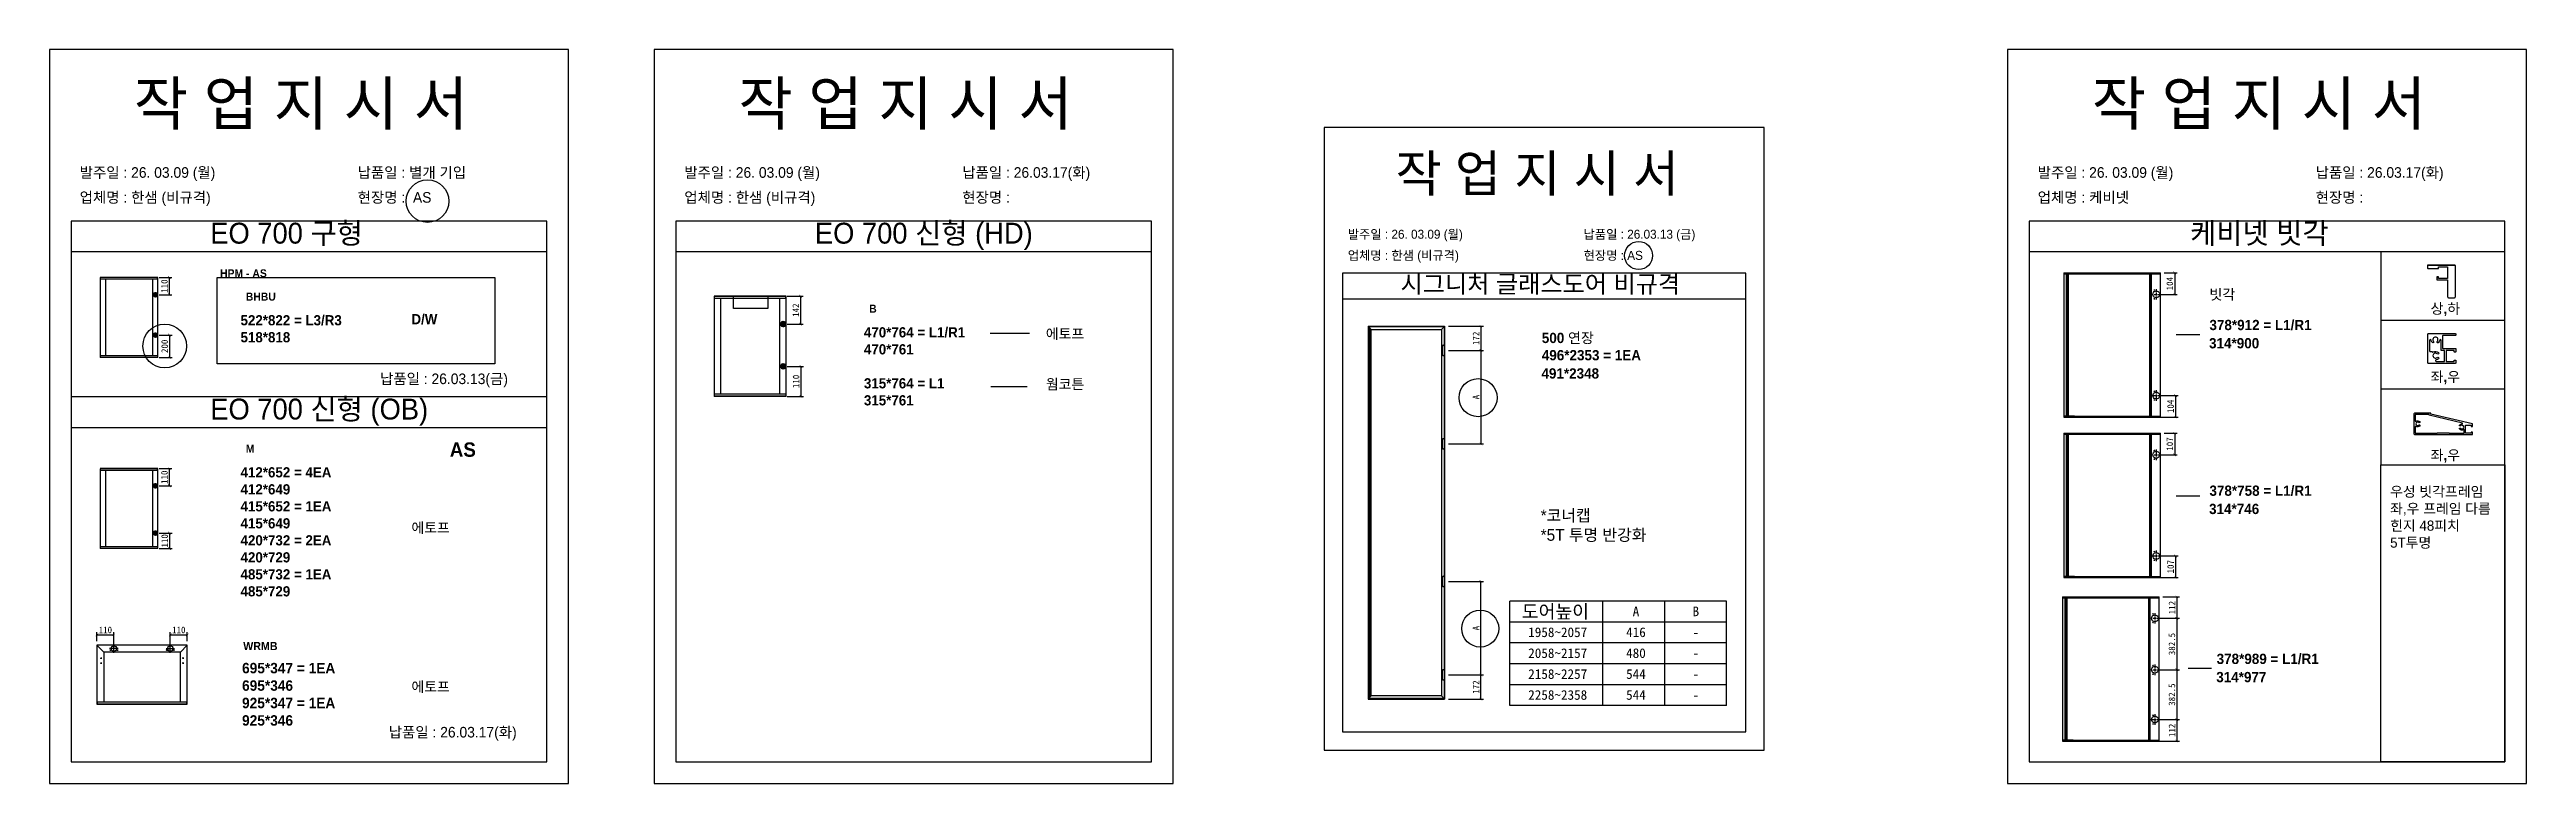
# Model space of a CAD drawing. Header units: millimetres. Extents: x -44117 to 256353, y -2095463 to 65325.
# Drawn here: x 110844 to 120298, y -769908 to -767106 of the extents above; entities that cross this region are included whole.
import ezdxf
from ezdxf.enums import TextEntityAlignment as Align

# ---------------------------------------------------------------- set-up
doc = ezdxf.new("R2010")
doc.units = ezdxf.units.MM
doc.header["$LTSCALE"] = 10
doc.layers.add('Layer1', color=7, linetype='Continuous', lineweight=70)
doc.layers.add('PDF_Geomertry', color=7, linetype='Continuous')
doc.styles.add('MtX_Gulim', font='')
doc.styles.get('MtX_Gulim').set_extended_font_data('Gulim', bold=True)
doc.dimstyles.new('ISO-25', dxfattribs={"dimtxt": 2.5, "dimasz": 2.5, "dimexe": 1, "dimexo": 1, "dimtad": 1, "dimtxsty": 'Standard', "dimblk": 'ARCHTICK', "dimcen": 2.5, "dimadec": 0, "dimazin": 0, "dimtfac": 1, "dimtmove": 0, "dimatfit": 3, "dimfxl": 0, "dimarcsym": 0})

msp = doc.modelspace()

# ---------------------------------------------------------------- texts
at = {"linetype": 'Continuous', "style": 'MtX_Gulim'}
for s, height, p in [(' HPM - AS', 30.315933, (111484.25385, -767975.58515)), ('BHBU', 30.315933, (111593.56554, -768064.68517)), ('빗각', 39.271262, (119088.4219, -768060.77501)), ('B', 30.31593, (113972.89703, -768110.68346)), ('상,하', 39.271262, (119932.45455, -768114.84592)), ('500 연장', 39.271262, (116540.21735, -768226.73579)), ('378*912 = L1/R1', 39.2712622, (119088.4219, -768177.37957)), ('496*2353 = 1EA', 39.2712622, (116540.21735, -768292.59773)), ('좌,우', 39.271262, (119932.45455, -768375.49647)), ('M', 30.31593, (111593.56554, -768645.05384)), ('좌,우', 39.271262, (119932.45455, -768674.28893)), ('378*758 = L1/R1', 39.2712622, (119088.4219, -768809.73676)), ('도어높이', 51.111877, (116463.7415, -769276.99952)), ('WRMB', 31.09714, (111583.7097, -769398.73146)), ('378*989 = L1/R1', 39.2712622, (119115.83198, -769451.55157))]:
    msp.add_text(s, height=height, dxfattribs=at).set_placement(p)
at = {"color": 242, "linetype": 'Continuous', "true_color": 0xcd2027, "style": 'MtX_Gulim'}
for s, p in [('314*900', (119086.95998, -768246.97933)), ('491*2348', (116538.75543, -768362.1975)), ('314*746', (119086.95998, -768879.33653)), ('314*977', (119114.37005, -769521.15133))]:
    msp.add_text(s, height=39.271262, dxfattribs=at).set_placement(p)
for s, height, p in [('A', 36.77626, (116899.52019, -769269.02675)), ('B', 36.77626, (117128.15713, -769269.02675)), ('1958~2057', 36.776263, (116600.85334, -769348.78178)), ('416', 36.776263, (116899.52019, -769348.78178)), ('-', 36.77626, (117128.15713, -769348.78178)), ('2058~2157', 36.776263, (116600.85334, -769428.53682)), ('480', 36.776263, (116899.52019, -769428.53682)), ('-', 36.77626, (117128.15713, -769428.53682)), ('2158~2257', 36.776263, (116600.85334, -769508.29185)), ('544', 36.776263, (116899.52019, -769508.29185)), ('-', 36.77626, (117128.15713, -769508.29185)), ('2258~2358', 36.776263, (116600.85334, -769588.04688)), ('544', 36.776263, (116899.52019, -769588.04688)), ('-', 36.77626, (117128.15713, -769588.04688))]:
    msp.add_text(s, height=height).set_placement(p, align=Align.CENTER)
at = {"attachment_point": 1}
for s, width, gutter_width, heights, insert, char_height in [('{\\fGulim|b0|i0|c129|p50;작 업 지 시 서}', 3898.9872873, 14.7362, [-183.72574], (111166.0572, -767229.24858), 165.0454901), ('{\\fGulim|b0|i0|c129|p50;작 업 지 시 서}', 3898.9872873, 14.7362, [-183.72574], (113473.86358, -767229.24858), 165.0454901), ('{\\fGulim|b0|i0|c129|p50;작 업 지 시 서}', 3898.9872873, 14.7362, [-183.72574], (118639.46186, -767229.24858), 165.0454901), ('\\pt11;{\\fGulim|b0|i0|c129|p50;발주일 : 26. 03.09 (월)}', 3898.9872873, 14.7362, [40.67678], (110959.50353, -767555.47328), 40.4361451), ('{\\fGulim|b0|i0|c129|p50;납품일 : 별개 기입}', 3898.9872873, 14.7362, [41.36774], (112020.48429, -767555.47328), 40.4361451), ('\\pt11;{\\fGulim|b0|i0|c129|p50;발주일 : 26. 03.09 (월)}', 3898.9872873, 14.7362, [40.67678], (113267.30991, -767555.47328), 40.4361451), ('{\\fGulim|b0|i0|c129|p50;납품일 : 26.03.17(화)}', 3898.9872873, 14.7362, [41.36774], (114328.29067, -767555.47328), 40.4361451), ('{\\fGulim|b0|i0|c129|p50;작 업 지 시 서}', 3307.3198183, 12.5, [-155.84554], (115982.07805, -767508.78048), 140), ('\\pt11;{\\fGulim|b0|i0|c129|p50;발주일 : 26. 03.09 (월)}', 3898.9872873, 14.7362, [40.67678], (118432.90819, -767555.47328), 40.4361451), ('{\\fGulim|b0|i0|c129|p50;납품일 : 26.03.17(화)}', 3898.9872873, 14.7362, [41.36774], (119493.88895, -767555.47328), 40.4361451), ('{\\fGulim|b0|i0|c129|p50;업체명 : 한샘 (비규격)}', 3898.9872873, 14.7362, [42.57324], (110959.50353, -767650.55855), 40.4361451), ('{\\fGulim|b0|i0|c129|p50;현장명 :  \\C1;AS}', 3898.9872873, 14.7362, [45.12049], (112020.48429, -767650.55855), 40.4361451), ('{\\fGulim|b0|i0|c129|p50;업체명 : 한샘 (비규격)}', 3898.9872873, 14.7362, [42.57324], (113267.30991, -767650.55855), 40.4361451), ('{\\fGulim|b0|i0|c129|p50;현장명 :}', 3898.9872873, 14.7362, [45.12049], (114328.29067, -767650.55855), 40.4361451), ('{\\fGulim|b0|i0|c129|p50;업체명 : 케비넷}', 3898.9872873, 14.7362, [42.57324], (118432.90819, -767650.55855), 40.4361451), ('{\\fGulim|b0|i0|c129|p50;현장명 :}', 3898.9872873, 14.7362, [45.12049], (119493.88895, -767650.55855), 40.4361451), ('{\\fGulim|b0|i0|c129|p50;EO 700 구형}', 1882.7812357, 7.11596, [-88.93153], (111457.8923, -767767.45711), 79.6987856), ('{\\fGulim|b0|i0|c129|p50;EO 700 신형 (HD)}', 1882.7812357, 7.11596, [-100.28675], (113765.69867, -767767.45711), 79.6987856), ('\\pt11;{\\fGulim|b0|i0|c129|p50;발주일 : 26. 03.09 (월)}', 3307.3198183, 12.5, [34.50412], (115799.64357, -767794.2071), 34.3), ('{\\fGulim|b0|i0|c129|p50;납품일 : 26.03.13 (금)}', 3307.3198183, 12.5, [35.09023], (116699.62155, -767794.2071), 34.3), ('{\\fGulim|b0|i0|c129|p50;케비넷 빗각}', 1882.7812357, 7.11596, [-89.03766], (119014.54656, -767767.45711), 79.6987856), ('{\\fGulim|b0|i0|c129|p50;업체명 : 한샘 (비규격)}', 3307.3198183, 12.5, [36.11279], (115799.64357, -767874.86328), 34.3), ('{\\fGulim|b0|i0|c129|p50;현장명 : \\C1;AS}', 3307.3198183, 12.5, [-38.2735], (116699.62155, -767874.86328), 34.3), ('{\\fGulim|b0|i0|c129|p50;시그니처 글래스도어 비규격}', 1597.0710432, 6.03612, [-75.34624], (116000.99351, -767967.5699), 67.6045736), ('{\\f굴림|b1|i0|c129|p50;522*822 = L3/R3\\P\\C1;518*818}', 11769.5052121, 151.36626, [-108.47916], (111573.47521, -768120.17782), 38.9227538), ('{\\f굴림|b1|i0|c129|p50;D/W}', 11769.5052121, 151.36626, [-47.00592], (112225.80086, -768116.05991), 38.9227538), ('{\\f굴림|b1|i0|c129|p50;470*764 = L1/R1\\P\\C1;470*761\\P\\P\\C256;315*764 = L1\\P\\C1;315*761}', 11769.5052121, 151.36626, [-303.29887], (113952.80669, -768166.1761), 38.9227538), ('{\\f굴림|b1|i0|c129|p50;에토프}', 11769.5052121, 151.36626, [-43.29899], (114647.16733, -768171.8777), 38.9227538), ('{\\fGulim|b0|i0|c129|p50;납품일 : 26.03.13(금)}', 3898.9872873, 14.7362, [41.36774], (112105.93018, -768342.93457), 40.4361451), ('{\\f굴림|b1|i0|c129|p50;웜코튼}', 11769.5052121, 151.36626, [-42.01186], (114647.16733, -768364.14464), 38.9227538), ('{\\fGulim|b0|i0|c129|p50;EO 700 신형 (OB)}', 1882.7812357, 7.11596, [-100.28675], (111457.8923, -768438.81221), 79.6987856), ('{\\f굴림|b1|i0|c129|p50;\\C1;AS}', 16604.0017841, 213.54217, [-56.50878], (112371.91021, -768605.84212), 54.9108448), ('{\\f굴림|b1|i0|c129|p50;412*652 = 4EA\\P\\C1;412*649\\P\\C256;415*652 = 1EA\\P\\C1;415*649\\P\\C256;420*732 = 2EA\\P\\C1;420*729\\P\\C256;485*732 = 1EA\\P\\C1;485*729}', 11769.5052121, 151.36626, [-494.82353], (111573.47521, -768700.54648), 38.9227538), ('{\\f굴림|b0|i0|c129|p50;우성 빗각프레임\\P좌,우 프레임 다름\\P힌지 48피치\\P5T투명}', 11769.5052121, 151.36626, [-243.43565], (119778.07232, -768774.20489), 38.9227538), ('{\\fGulim|b0|i0|c129|p50;*코너캡\\P*5T 투명 반강화}', 1055.7982644, 3.99038, [-126.38025], (116535.87666, -768862.10909), 44.6923083), ('{\\f굴림|b1|i0|c129|p50;에토프}', 11769.5052121, 151.36626, [-43.29899], (112225.80086, -768912.0847), 38.9227538), ('{\\f굴림|b1|i0|c129|p50;695*347 = 1EA\\P\\C1;695*346\\P\\C256;925*347 = 1EA\\P\\C1;925*346}', 12072.7918459, 155.2668, [-240.9276], (111579.2689, -769447.29901), 39.9257485), ('{\\f굴림|b1|i0|c129|p50;에토프}', 11769.5052121, 151.36626, [-43.29899], (112225.80086, -769518.96204), 38.9227538), ('{\\fGulim|b0|i0|c129|p50;납품일 : 26.03.17(화)}', 3898.9872873, 14.7362, [41.36774], (112139.23002, -769691.66471), 40.4361451)]:
    msp.add_mtext_dynamic_manual_height_columns(s, width=width, gutter_width=gutter_width, heights=heights, dxfattribs=dict(at, insert=insert, char_height=char_height))

# ---------------------------------------------------------------- blocks, each defined once
blk = doc.blocks.new('_ArchTick')
at = {"color": 0, "linetype": 'ByBlock', "const_width": 0.15}
blk.add_lwpolyline([(-0.5, -0.5), (0.5, 0.5)], dxfattribs=at)
blk = doc.blocks.new('*D5052')
at = {"color": 0, "lineweight": -2}
for p, q in [((111263.5, -768705.9), (111311.7, -768705.9)), ((111263.5, -768771.6), (111311.7, -768771.6)), ((111301.7, -768771.6), (111301.7, -768705.9))]:
    blk.add_line(p, q, dxfattribs=at)
at = {"layer": 'Defpoints', "color": 0}
for p in [(111248.5, -768705.9), (111248.5, -768771.6), (111301.7, -768705.9)]:
    blk.add_point(p, dxfattribs=at)
at = {"color": 0, "lineweight": -2, "xscale": 10, "yscale": 10, "zscale": 10}
for p, rotation in [((111301.7, -768705.9), 90), ((111301.7, -768771.6), 270)]:
    blk.add_blockref('_ArchTick', p, dxfattribs=dict(at, rotation=rotation))
at = {"color": 0, "insert": (111282.9, -768738.7), "char_height": 25, "attachment_point": 5, "rotation": 90}
blk.add_mtext('110', dxfattribs=at)
blk = doc.blocks.new('*D5053')
at = {"color": 0, "lineweight": -2}
for p, q in [((111263.5, -768951.7), (111312.5, -768951.7)), ((111302.5, -768951.7), (111302.5, -769011.4)), ((111263.5, -769011.4), (111312.5, -769011.4))]:
    blk.add_line(p, q, dxfattribs=at)
at = {"layer": 'Defpoints', "color": 0}
for p in [(111248.5, -768951.7), (111248.5, -769011.4), (111302.5, -769011.4)]:
    blk.add_point(p, dxfattribs=at)
at = {"color": 0, "lineweight": -2, "xscale": 10, "yscale": 10, "zscale": 10}
for p, rotation in [((111302.5, -768951.7), 90), ((111302.5, -769011.4), 270)]:
    blk.add_blockref('_ArchTick', p, dxfattribs=dict(at, rotation=rotation))
at = {"color": 0, "insert": (111283.8, -768981.5), "char_height": 25, "attachment_point": 5, "rotation": 90}
blk.add_mtext('110', dxfattribs=at)
blk = doc.blocks.new('*D5054')
at = {"color": 0, "lineweight": -2}
for p, q in [((111025.4, -769365), (111025.4, -769330.4)), ((111025.4, -769340.4), (111089.9, -769340.4)), ((111089.9, -769377.7), (111089.9, -769330.4))]:
    blk.add_line(p, q, dxfattribs=at)
at = {"layer": 'Defpoints', "color": 0}
for p in [(111089.9, -769340.4), (111025.4, -769380), (111089.9, -769392.7)]:
    blk.add_point(p, dxfattribs=at)
at = {"color": 0, "lineweight": -2, "xscale": 10, "yscale": 10, "zscale": 10, "rotation": 180}
blk.add_blockref('_ArchTick', (111025.4, -769340.4), dxfattribs=at)
at = {"color": 0, "lineweight": -2, "xscale": 10, "yscale": 10, "zscale": 10}
blk.add_blockref('_ArchTick', (111089.9, -769340.4), dxfattribs=at)
at = {"color": 0, "insert": (111057.6, -769321.7), "char_height": 25, "attachment_point": 5}
blk.add_mtext('110', dxfattribs=at)
blk = doc.blocks.new('*D5055')
at = {"color": 0, "lineweight": -2}
for p, q in [((111305.4, -769377.7), (111305.4, -769330.4)), ((111305.4, -769340.4), (111370, -769340.4)), ((111370, -769365), (111370, -769330.4))]:
    blk.add_line(p, q, dxfattribs=at)
at = {"layer": 'Defpoints', "color": 0}
for p in [(111370, -769340.4), (111305.4, -769392.7), (111370, -769380)]:
    blk.add_point(p, dxfattribs=at)
at = {"color": 0, "lineweight": -2, "xscale": 10, "yscale": 10, "zscale": 10, "rotation": 180}
blk.add_blockref('_ArchTick', (111305.4, -769340.4), dxfattribs=at)
at = {"color": 0, "lineweight": -2, "xscale": 10, "yscale": 10, "zscale": 10}
blk.add_blockref('_ArchTick', (111370, -769340.4), dxfattribs=at)
at = {"color": 0, "insert": (111337.7, -769321.7), "char_height": 25, "attachment_point": 5}
blk.add_mtext('110', dxfattribs=at)
blk = doc.blocks.new('*D5056')
at = {"color": 0, "lineweight": -2}
for p, q in [((111263.5, -767976.5), (111311.7, -767976.5)), ((111301.7, -768042.2), (111301.7, -767976.5)), ((111263.5, -768042.2), (111311.7, -768042.2))]:
    blk.add_line(p, q, dxfattribs=at)
at = {"layer": 'Defpoints', "color": 0}
for p in [(111248.5, -767976.5), (111301.7, -767976.5), (111248.5, -768042.2)]:
    blk.add_point(p, dxfattribs=at)
at = {"color": 0, "lineweight": -2, "xscale": 10, "yscale": 10, "zscale": 10}
for p, rotation in [((111301.7, -767976.5), 90), ((111301.7, -768042.2), 270)]:
    blk.add_blockref('_ArchTick', p, dxfattribs=dict(at, rotation=rotation))
at = {"color": 0, "insert": (111282.9, -768009.3), "char_height": 25, "attachment_point": 5, "rotation": 90}
blk.add_mtext('110', dxfattribs=at)
blk = doc.blocks.new('*D5057')
at = {"color": 0, "lineweight": -2}
for p, q in [((111263.5, -768196.2), (111312.5, -768196.2)), ((111302.5, -768196.2), (111302.5, -768281.9)), ((111263.5, -768281.9), (111312.5, -768281.9))]:
    blk.add_line(p, q, dxfattribs=at)
at = {"layer": 'Defpoints', "color": 0}
for p in [(111248.5, -768196.2), (111248.5, -768281.9), (111302.5, -768281.9)]:
    blk.add_point(p, dxfattribs=at)
at = {"color": 0, "lineweight": -2, "xscale": 10, "yscale": 10, "zscale": 10}
for p, rotation in [((111302.5, -768196.2), 90), ((111302.5, -768281.9), 270)]:
    blk.add_blockref('_ArchTick', p, dxfattribs=dict(at, rotation=rotation))
at = {"color": 0, "insert": (111283.8, -768239.1), "char_height": 25, "attachment_point": 5, "rotation": 90}
blk.add_mtext('200', dxfattribs=at)
blk = doc.blocks.new('*D5059')
at = {"color": 0, "lineweight": -2}
for p, q in [((116184.4, -768254.6), (116317.5, -768254.6)), ((116307.5, -768254.6), (116307.5, -768611.5)), ((116184.4, -768611.5), (116317.5, -768611.5))]:
    blk.add_line(p, q, dxfattribs=at)
at = {"layer": 'Defpoints', "color": 0}
for p in [(116169.4, -768254.6), (116169.4, -768611.5), (116307.5, -768611.5)]:
    blk.add_point(p, dxfattribs=at)
at = {"color": 0, "lineweight": -2, "xscale": 10, "yscale": 10, "zscale": 10}
for p, rotation in [((116307.5, -768254.6), 90), ((116307.5, -768611.5), 270)]:
    blk.add_blockref('_ArchTick', p, dxfattribs=dict(at, rotation=rotation))
at = {"color": 0, "insert": (116288.8, -768433), "char_height": 25, "attachment_point": 5, "rotation": 90}
blk.add_mtext('A', dxfattribs=at)
blk = doc.blocks.new('*D5060')
at = {"color": 0, "lineweight": -2}
for p, q in [((116184.4, -768162.1), (116317.5, -768162.1)), ((116307.5, -768162.1), (116307.5, -768254.6)), ((116184.4, -768254.6), (116317.5, -768254.6))]:
    blk.add_line(p, q, dxfattribs=at)
at = {"layer": 'Defpoints', "color": 0}
for p in [(116169.4, -768162.1), (116169.4, -768254.6), (116307.5, -768254.6)]:
    blk.add_point(p, dxfattribs=at)
at = {"color": 0, "lineweight": -2, "xscale": 10, "yscale": 10, "zscale": 10}
for p, rotation in [((116307.5, -768162.1), 90), ((116307.5, -768254.6), 270)]:
    blk.add_blockref('_ArchTick', p, dxfattribs=dict(at, rotation=rotation))
at = {"color": 0, "insert": (116288.8, -768208.4), "char_height": 25, "attachment_point": 5, "rotation": 90}
blk.add_mtext('172', dxfattribs=at)
blk = doc.blocks.new('*D5061')
at = {"color": 0, "lineweight": -2}
for p, q in [((116184.4, -769136.3), (116317.5, -769136.3)), ((116307.5, -769493.1), (116307.5, -769136.3)), ((116184.4, -769493.1), (116317.5, -769493.1))]:
    blk.add_line(p, q, dxfattribs=at)
at = {"layer": 'Defpoints', "color": 0}
for p in [(116169.4, -769136.3), (116307.5, -769136.3), (116169.4, -769493.1)]:
    blk.add_point(p, dxfattribs=at)
at = {"color": 0, "lineweight": -2, "xscale": 10, "yscale": 10, "zscale": 10}
for p, rotation in [((116307.5, -769136.3), 90), ((116307.5, -769493.1), 270)]:
    blk.add_blockref('_ArchTick', p, dxfattribs=dict(at, rotation=rotation))
at = {"color": 0, "insert": (116288.8, -769314.7), "char_height": 25, "attachment_point": 5, "rotation": 90}
blk.add_mtext('A', dxfattribs=at)
blk = doc.blocks.new('*D5062')
at = {"color": 0, "lineweight": -2}
for p, q in [((116184.4, -769493.1), (116317.5, -769493.1)), ((116307.5, -769585.6), (116307.5, -769493.1)), ((116184.4, -769585.6), (116317.5, -769585.6))]:
    blk.add_line(p, q, dxfattribs=at)
at = {"layer": 'Defpoints', "color": 0}
for p in [(116169.4, -769493.1), (116307.5, -769493.1), (116169.4, -769585.6)]:
    blk.add_point(p, dxfattribs=at)
at = {"color": 0, "lineweight": -2, "xscale": 10, "yscale": 10, "zscale": 10}
for p, rotation in [((116307.5, -769493.1), 90), ((116307.5, -769585.6), 270)]:
    blk.add_blockref('_ArchTick', p, dxfattribs=dict(at, rotation=rotation))
at = {"color": 0, "insert": (116288.8, -769539.4), "char_height": 25, "attachment_point": 5, "rotation": 90}
blk.add_mtext('172', dxfattribs=at)
blk = doc.blocks.new('*D5063')
at = {"color": 0, "lineweight": -2}
for p, q in [((113659.8, -768047.8), (113721.4, -768047.8)), ((113711.4, -768154.3), (113711.4, -768047.8)), ((113659.8, -768154.3), (113721.4, -768154.3))]:
    blk.add_line(p, q, dxfattribs=at)
at = {"layer": 'Defpoints', "color": 0}
for p in [(113644.8, -768047.8), (113711.4, -768047.8), (113644.8, -768154.3)]:
    blk.add_point(p, dxfattribs=at)
at = {"color": 0, "lineweight": -2, "xscale": 10, "yscale": 10, "zscale": 10}
for p, rotation in [((113711.4, -768047.8), 90), ((113711.4, -768154.3), 270)]:
    blk.add_blockref('_ArchTick', p, dxfattribs=dict(at, rotation=rotation))
at = {"color": 0, "insert": (113692.6, -768101.1), "char_height": 25, "attachment_point": 5, "rotation": 90}
blk.add_mtext('142', dxfattribs=at)
blk = doc.blocks.new('*D5064')
at = {"color": 0, "lineweight": -2}
for p, q in [((113659.8, -768315.7), (113722.4, -768315.7)), ((113712.4, -768315.7), (113712.4, -768430.4)), ((113659.8, -768430.4), (113722.4, -768430.4))]:
    blk.add_line(p, q, dxfattribs=at)
at = {"layer": 'Defpoints', "color": 0}
for p in [(113644.8, -768315.7), (113644.8, -768430.4), (113712.4, -768430.4)]:
    blk.add_point(p, dxfattribs=at)
at = {"color": 0, "lineweight": -2, "xscale": 10, "yscale": 10, "zscale": 10}
for p, rotation in [((113712.4, -768315.7), 90), ((113712.4, -768430.4), 270)]:
    blk.add_blockref('_ArchTick', p, dxfattribs=dict(at, rotation=rotation))
at = {"color": 0, "insert": (113693.7, -768373.1), "char_height": 25, "attachment_point": 5, "rotation": 90}
blk.add_mtext('110', dxfattribs=at)
blk = doc.blocks.new('*D5067')
at = {"color": 0, "lineweight": -2}
for p, q in [((118916.1, -767959), (118965.7, -767959)), ((118955.7, -767959), (118955.7, -768040.8)), ((118900.3, -768040.8), (118965.7, -768040.8))]:
    blk.add_line(p, q, dxfattribs=at)
at = {"layer": 'Defpoints', "color": 0}
for p in [(118901.1, -767959), (118885.3, -768040.8), (118955.7, -768040.8)]:
    blk.add_point(p, dxfattribs=at)
at = {"color": 0, "lineweight": -2, "xscale": 10, "yscale": 10, "zscale": 10}
for p, rotation in [((118955.7, -767959), 90), ((118955.7, -768040.8), 270)]:
    blk.add_blockref('_ArchTick', p, dxfattribs=dict(at, rotation=rotation))
at = {"color": 0, "insert": (118936.9, -767999.9), "char_height": 25, "attachment_point": 5, "rotation": 90}
blk.add_mtext('104', dxfattribs=at)
blk = doc.blocks.new('*D5068')
at = {"color": 0, "lineweight": -2}
for p, q in [((118900.3, -768427.2), (118968.9, -768427.2)), ((118900.3, -768509.4), (118968.9, -768509.4)), ((118958.9, -768427.2), (118958.9, -768509.4))]:
    blk.add_line(p, q, dxfattribs=at)
at = {"layer": 'Defpoints', "color": 0}
for p in [(118885.3, -768427.2), (118885.3, -768509.4), (118958.9, -768509.4)]:
    blk.add_point(p, dxfattribs=at)
at = {"color": 0, "lineweight": -2, "xscale": 10, "yscale": 10, "zscale": 10}
for p, rotation in [((118958.9, -768427.2), 90), ((118958.9, -768509.4), 270)]:
    blk.add_blockref('_ArchTick', p, dxfattribs=dict(at, rotation=rotation))
at = {"color": 0, "insert": (118940.2, -768468.3), "char_height": 25, "attachment_point": 5, "rotation": 90}
blk.add_mtext('104', dxfattribs=at)
blk = doc.blocks.new('*D5069')
at = {"color": 0, "lineweight": -2}
for p, q in [((118916.1, -768571.1), (118965.7, -768571.1)), ((118955.7, -768571.1), (118955.7, -768652.9)), ((118900.3, -768652.9), (118965.7, -768652.9))]:
    blk.add_line(p, q, dxfattribs=at)
at = {"layer": 'Defpoints', "color": 0}
for p in [(118901.1, -768571.1), (118885.3, -768652.9), (118955.7, -768652.9)]:
    blk.add_point(p, dxfattribs=at)
at = {"color": 0, "lineweight": -2, "xscale": 10, "yscale": 10, "zscale": 10}
for p, rotation in [((118955.7, -768571.1), 90), ((118955.7, -768652.9), 270)]:
    blk.add_blockref('_ArchTick', p, dxfattribs=dict(at, rotation=rotation))
at = {"color": 0, "insert": (118936.9, -768612), "char_height": 25, "attachment_point": 5, "rotation": 90}
blk.add_mtext('107', dxfattribs=at)
blk = doc.blocks.new('*D5070')
at = {"color": 0, "lineweight": -2}
for p, q in [((118900.3, -769039.3), (118968.9, -769039.3)), ((118958.9, -769039.3), (118958.9, -769121.5)), ((118900.3, -769121.5), (118968.9, -769121.5))]:
    blk.add_line(p, q, dxfattribs=at)
at = {"layer": 'Defpoints', "color": 0}
for p in [(118885.3, -769039.3), (118885.3, -769121.5), (118958.9, -769121.5)]:
    blk.add_point(p, dxfattribs=at)
at = {"color": 0, "lineweight": -2, "xscale": 10, "yscale": 10, "zscale": 10}
for p, rotation in [((118958.9, -769039.3), 90), ((118958.9, -769121.5), 270)]:
    blk.add_blockref('_ArchTick', p, dxfattribs=dict(at, rotation=rotation))
at = {"color": 0, "insert": (118940.2, -769080.4), "char_height": 25, "attachment_point": 5, "rotation": 90}
blk.add_mtext('107', dxfattribs=at)
blk = doc.blocks.new('*D5071')
at = {"color": 0, "lineweight": -2}
for p, q in [((118911.1, -769195.4), (118973.9, -769195.4)), ((118963.9, -769195.4), (118963.9, -769277.2)), ((118895.3, -769277.2), (118973.9, -769277.2))]:
    blk.add_line(p, q, dxfattribs=at)
at = {"layer": 'Defpoints', "color": 0}
for p in [(118896.1, -769195.4), (118880.3, -769277.2), (118963.9, -769277.2)]:
    blk.add_point(p, dxfattribs=at)
at = {"color": 0, "lineweight": -2, "xscale": 10, "yscale": 10, "zscale": 10}
for p, rotation in [((118963.9, -769195.4), 90), ((118963.9, -769277.2), 270)]:
    blk.add_blockref('_ArchTick', p, dxfattribs=dict(at, rotation=rotation))
at = {"color": 0, "insert": (118945.2, -769236.3), "char_height": 25, "attachment_point": 5, "rotation": 90}
blk.add_mtext('112', dxfattribs=at)
blk = doc.blocks.new('*D5072')
at = {"color": 0, "lineweight": -2}
for p, q in [((118895.3, -769663.7), (118973.9, -769663.7)), ((118963.9, -769663.7), (118963.9, -769745.9)), ((118895.3, -769745.9), (118973.9, -769745.9))]:
    blk.add_line(p, q, dxfattribs=at)
at = {"layer": 'Defpoints', "color": 0}
for p in [(118880.3, -769663.7), (118880.3, -769745.9), (118963.9, -769745.9)]:
    blk.add_point(p, dxfattribs=at)
at = {"color": 0, "lineweight": -2, "xscale": 10, "yscale": 10, "zscale": 10}
for p, rotation in [((118963.9, -769663.7), 90), ((118963.9, -769745.9), 270)]:
    blk.add_blockref('_ArchTick', p, dxfattribs=dict(at, rotation=rotation))
at = {"color": 0, "insert": (118945.2, -769704.8), "char_height": 25, "attachment_point": 5, "rotation": 90}
blk.add_mtext('112', dxfattribs=at)
blk = doc.blocks.new('*D5073')
at = {"color": 0, "lineweight": -2}
for p, q in [((118895.3, -769277.2), (118973.9, -769277.2)), ((118963.9, -769277.2), (118963.9, -769473.5)), ((118895.3, -769473.5), (118973.9, -769473.5))]:
    blk.add_line(p, q, dxfattribs=at)
at = {"layer": 'Defpoints', "color": 0}
for p in [(118880.3, -769277.2), (118880.3, -769473.5), (118963.9, -769473.5)]:
    blk.add_point(p, dxfattribs=at)
at = {"color": 0, "lineweight": -2, "xscale": 10, "yscale": 10, "zscale": 10}
for p, rotation in [((118963.9, -769277.2), 90), ((118963.9, -769473.5), 270)]:
    blk.add_blockref('_ArchTick', p, dxfattribs=dict(at, rotation=rotation))
at = {"color": 0, "insert": (118945.2, -769375.4), "char_height": 25, "attachment_point": 5, "rotation": 90}
blk.add_mtext('382.5', dxfattribs=at)
blk = doc.blocks.new('*D5074')
at = {"color": 0, "lineweight": -2}
for p, q in [((118895.3, -769473.3), (118973.9, -769473.3)), ((118963.9, -769473.3), (118963.9, -769663.7)), ((118895.3, -769663.7), (118973.9, -769663.7))]:
    blk.add_line(p, q, dxfattribs=at)
at = {"layer": 'Defpoints', "color": 0}
for p in [(118880.3, -769473.3), (118880.3, -769663.7), (118963.9, -769663.7)]:
    blk.add_point(p, dxfattribs=at)
at = {"color": 0, "lineweight": -2, "xscale": 10, "yscale": 10, "zscale": 10}
for p, rotation in [((118963.9, -769473.3), 90), ((118963.9, -769663.7), 270)]:
    blk.add_blockref('_ArchTick', p, dxfattribs=dict(at, rotation=rotation))
at = {"color": 0, "insert": (118945.2, -769568.5), "char_height": 25, "attachment_point": 5, "rotation": 90}
blk.add_mtext('382.5', dxfattribs=at)

# ---------------------------------------------------------------- dimensions: what is measured, and where the dimension line sits
for base, p1, p2, text, override, picture, middle in [((111301.66737, -767976.47549), (111248.48225, -768042.15328), (111248.48225, -767976.47549), '110', {"dimscale": 10, "dimasz": 1, "dimexo": 1.5, "dimtxsty": 'Standard'}, '*D5056', (111282.91737, -768009.31439)), ((118955.68974, -768040.789), (118901.13884, -767958.97125), (118885.34234, -768040.789), '104', {"dimscale": 10, "dimasz": 1, "dimexo": 1.5, "dimtxsty": 'Standard'}, '*D5067', (118936.93974, -767999.88013)), ((113711.36983, -768047.78786), (113644.75748, -768154.3237), (113644.75748, -768047.78786), '142', {"dimscale": 10, "dimasz": 1, "dimexo": 1.5, "dimtxsty": 'Standard'}, '*D5063', (113692.61983, -768101.05578)), ((111302.51802, -768281.93271), (111248.48225, -768196.24553), (111248.48225, -768281.93271), '200', {"dimscale": 10, "dimasz": 1, "dimexo": 1.5, "dimtxsty": 'Standard'}, '*D5057', (111283.76802, -768239.08912)), ((116307.50647, -768254.60546), (116169.36779, -768162.111), (116169.36779, -768254.60546), '172', {"dimscale": 10, "dimasz": 1, "dimexo": 1.5}, '*D5060', (116288.75647, -768208.35823)), ((113712.43524, -768430.36148), (113644.75748, -768315.7415), (113644.75748, -768430.36148), '110', {"dimscale": 10, "dimasz": 1, "dimexo": 1.5, "dimtxsty": 'Standard'}, '*D5064', (113693.68524, -768373.05149)), ((116307.50647, -768611.46354), (116169.36779, -768254.60546), (116169.36779, -768611.46354), 'A', {"dimscale": 10, "dimasz": 1, "dimexo": 1.5, "dimtxsty": 'Standard'}, '*D5059', (116288.75647, -768433.0345)), ((118958.9442, -768509.41927), (118885.34234, -768427.1964), (118885.34234, -768509.41927), '104', {"dimscale": 10, "dimasz": 1, "dimexo": 1.5, "dimtxsty": 'Standard'}, '*D5068', (118940.1942, -768468.30783)), ((118955.68974, -768652.87181), (118901.13884, -768571.05405), (118885.34234, -768652.87181), '107', {"dimscale": 10, "dimasz": 1, "dimexo": 1.5, "dimtxsty": 'Standard'}, '*D5069', (118936.93974, -768611.96293)), ((111301.66737, -768705.90059), (111248.48225, -768771.57838), (111248.48225, -768705.90059), '110', {"dimscale": 10, "dimasz": 1, "dimexo": 1.5, "dimtxsty": 'Standard'}, '*D5052', (111282.91737, -768738.73949)), ((111302.51802, -769011.35781), (111248.48225, -768951.68614), (111248.48225, -769011.35781), '110', {"dimscale": 10, "dimasz": 1, "dimexo": 1.5, "dimtxsty": 'Standard'}, '*D5053', (111283.76802, -768981.52197)), ((118958.9442, -769121.50208), (118885.34234, -769039.2792), (118885.34234, -769121.50208), '107', {"dimscale": 10, "dimasz": 1, "dimexo": 1.5, "dimtxsty": 'Standard'}, '*D5070', (118940.1942, -769080.39064)), ((116307.50647, -769136.25484), (116169.36779, -769493.11292), (116169.36779, -769136.25484), 'A', {"dimscale": 10, "dimasz": 1, "dimexo": 1.5, "dimtxsty": 'Standard'}, '*D5061', (116288.75647, -769314.68388)), ((118963.9442, -769277.24384), (118896.06458, -769195.42608), (118880.26808, -769277.24384), '112', {"dimscale": 10, "dimasz": 1, "dimexo": 1.5, "dimtxsty": 'Standard'}, '*D5071', (118945.1942, -769236.33496)), ((118963.9442, -769473.51946), (118880.26808, -769277.24384), (118880.26808, -769473.51946), '382.5', {"dimscale": 10, "dimasz": 1, "dimexo": 1.5, "dimtxsty": 'Standard'}, '*D5073', (118945.1942, -769375.38165)), ((116307.50647, -769493.11292), (116169.36779, -769585.60739), (116169.36779, -769493.11292), '172', {"dimscale": 10, "dimasz": 1, "dimexo": 1.5}, '*D5062', (116288.75647, -769539.36015)), ((118963.9442, -769663.65123), (118880.26808, -769473.31694), (118880.26808, -769663.65123), '382.5', {"dimscale": 10, "dimasz": 1, "dimexo": 1.5, "dimtxsty": 'Standard'}, '*D5074', (118945.1942, -769568.48409)), ((118963.9442, -769745.8741), (118880.26808, -769663.65123), (118880.26808, -769745.8741), '112', {"dimscale": 10, "dimasz": 1, "dimexo": 1.5, "dimtxsty": 'Standard'}, '*D5072', (118945.1942, -769704.76267))]:
    dim = msp.add_linear_dim(base=base, p1=p1, p2=p2, angle=90, text=text, dimstyle='ISO-25', override=override)
    dim.commit()
    dim.dimension.update_dxf_attribs({"geometry": picture, "text_midpoint": middle})
for base, p1, p2, picture, middle in [((111089.89625, -769340.42589), (111025.3762, -769380.00629), (111089.89625, -769392.73272), '*D5054', (111057.63623, -769321.67589)), ((111369.96607, -769340.42589), (111305.44603, -769392.73272), (111369.96607, -769380.00629), '*D5055', (111337.70605, -769321.67589))]:
    dim = msp.add_linear_dim(base=base, p1=p1, p2=p2, text='110', dimstyle='ISO-25', override={"dimscale": 10, "dimasz": 1, "dimexo": 1.5, "dimtxsty": 'Standard'})
    dim.commit()
    dim.dimension.update_dxf_attribs({"geometry": picture, "text_midpoint": middle})

# ---------------------------------------------------------------- linework, layer by layer
for p, q in [((112742.46962, -767760.93934), (110926.96923, -767760.93934)), ((115050.276, -767760.93934), (113234.77561, -767760.93934)), ((120215.87428, -767760.93934), (118400.37389, -767760.93934)), ((112742.46962, -767878.82897), (110926.96923, -767878.82897)), ((115050.276, -767878.82897), (113234.77561, -767878.82897)), ((120215.87428, -767878.82897), (118400.37389, -767878.82897)), ((119922.09892, -767928.88966), (120024.14508, -767928.88966)), ((111038.05466, -767976.69493), (111038.05466, -768281.71326)), ((111257.97305, -767977.08992), (111038.05466, -767977.08992)), ((111257.97305, -767983.05862), (111038.05466, -767983.05862)), ((111257.75361, -767976.47549), (111038.2741, -767976.47549)), ((111057.58461, -767982.61975), (111057.58461, -768275.34958)), ((111238.22366, -768275.34958), (111238.22366, -767983.05862)), ((111256.87586, -767983.05862), (111256.87586, -767976.47549)), ((111257.97305, -768281.71326), (111257.97305, -767976.69493)), ((117319.27144, -767959.78769), (115779.27144, -767959.78769)), ((113381.20487, -768048.06269), (113381.20487, -768430.08664)), ((113656.64435, -768048.5574), (113381.20487, -768048.5574)), ((113656.64435, -768056.03298), (113381.20487, -768056.03298)), ((113656.36951, -768047.78786), (113381.4797, -768047.78786)), ((113405.66539, -768055.4833), (113405.66539, -768422.11636)), ((113631.90899, -768422.11636), (113631.90899, -768056.03298)), ((113655.27016, -768056.03298), (113655.27016, -768047.78786)), ((113656.64435, -768430.08664), (113656.64435, -768048.06269)), ((117319.27144, -768059.78769), (115779.27144, -768059.78769)), ((120000.41341, -768053.48091), (120024.14508, -768053.48091)), ((114434.65844, -768188.34336), (114585.30058, -768188.34336)), ((115876.79664, -768162.111), (115876.79664, -769585.60739)), ((115876.79664, -768162.111), (116169.36779, -768162.111)), ((115876.79664, -768162.111), (115889.26043, -768174.57479)), ((115876.79664, -768162.111), (115882.70054, -768162.111)), ((115882.70054, -768162.111), (115882.70054, -769585.60739)), ((116156.904, -768174.57479), (116169.36779, -768162.111)), ((116169.36779, -768162.111), (116169.36779, -769585.60739)), ((119051.48244, -768195.25055), (118961.77674, -768195.25055)), ((119742.26035, -768139.82728), (120215.87428, -768139.82728)), ((111257.97305, -768275.34958), (111038.05466, -768275.34958)), ((111257.97305, -768281.31828), (111038.05466, -768281.31828)), ((111257.75361, -768281.93271), (111038.2741, -768281.93271)), ((111039.15185, -768281.93271), (111039.15185, -768275.34958)), ((111256.87586, -768275.34958), (111256.87586, -768281.93271)), ((114436.64057, -768392.5031), (114575.38991, -768392.5031)), ((119742.26035, -768400.76099), (120215.87428, -768400.76099)), ((112742.46962, -768432.29443), (110926.96923, -768432.29443)), ((113656.64435, -768422.11636), (113381.20487, -768422.11636)), ((113656.64435, -768429.59194), (113381.20487, -768429.59194)), ((113656.36951, -768430.36148), (113381.4797, -768430.36148)), ((113382.57905, -768430.36148), (113382.57905, -768422.11636)), ((113655.27016, -768422.11636), (113655.27016, -768430.36148)), ((112742.46962, -768550.18407), (110926.96923, -768550.18407)), ((111038.05466, -768706.12003), (111038.05466, -769011.13836)), ((111257.97305, -768706.51502), (111038.05466, -768706.51502)), ((111257.97305, -768712.48372), (111038.05466, -768712.48372)), ((111257.75361, -768705.90059), (111038.2741, -768705.90059)), ((111057.58461, -768712.04485), (111057.58461, -769004.77468)), ((111238.22366, -769004.77468), (111238.22366, -768712.48372)), ((111256.87586, -768712.48372), (111256.87586, -768705.90059)), ((111257.97305, -769011.13836), (111257.97305, -768706.12003)), ((119051.48244, -768810.7313), (118961.77674, -768810.7313)), ((111257.97305, -769004.77468), (111038.05466, -769004.77468)), ((111257.97305, -769010.74338), (111038.05466, -769010.74338)), ((111257.75361, -769011.35781), (111038.2741, -769011.35781)), ((111039.15185, -769011.35781), (111039.15185, -769004.77468)), ((111256.87586, -769004.77468), (111256.87586, -769011.35781)), ((116418.54714, -769610.59959), (116418.54714, -769211.82442)), ((117245.35977, -769211.82442), (116418.54714, -769211.82442)), ((116773.6916, -769610.59959), (116773.6916, -769211.82442)), ((117009.52568, -769610.59959), (117009.52568, -769211.82442)), ((117245.35977, -769610.59959), (117245.35977, -769211.82442)), ((117245.35977, -769291.57946), (116418.54714, -769291.57946)), ((111025.08024, -769380.00629), (111025.08024, -769604.34661)), ((111051.42099, -769406.34704), (111025.16692, -769379.79701)), ((111369.96607, -769379.71032), (111025.3762, -769379.71032)), ((111038.3986, -769429.43219), (111044.31787, -769429.43219)), ((111038.3986, -769448.37385), (111044.31787, -769448.37385)), ((111041.35823, -769426.47255), (111041.35823, -769432.39182)), ((111041.35823, -769445.41422), (111041.35823, -769451.33349)), ((111051.42099, -769406.34704), (111051.42099, -769596.3556)), ((111343.92128, -769406.34704), (111051.42099, -769406.34704)), ((111106.03967, -769392.73272), (111073.75284, -769392.73272)), ((111078.9456, -769398.65199), (111074.21018, -769398.65199)), ((111076.57789, -769396.28428), (111076.57789, -769401.01969)), ((111089.89625, -769408.87613), (111089.89625, -769376.5893)), ((111105.58231, -769398.65199), (111100.8469, -769398.65199)), ((111103.21461, -769396.28428), (111103.21461, -769401.01969)), ((111289.30261, -769392.73272), (111321.58945, -769392.73272)), ((111294.49539, -769398.65199), (111289.75997, -769398.65199)), ((111292.12768, -769396.28428), (111292.12768, -769401.01969)), ((111305.44604, -769408.87613), (111305.44604, -769376.5893)), ((111321.1321, -769398.65199), (111316.39669, -769398.65199)), ((111318.76439, -769396.28428), (111318.76439, -769401.01969)), ((111343.92128, -769406.34704), (111370.17535, -769379.79701)), ((111343.92128, -769595.76367), (111343.92128, -769406.34704)), ((111356.94368, -769429.43219), (111351.02441, -769429.43219)), ((111356.94368, -769448.37385), (111351.02441, -769448.37385)), ((111353.98405, -769426.47255), (111353.98405, -769432.39182)), ((111353.98405, -769445.41422), (111353.98405, -769451.33349)), ((111370.26204, -769604.34661), (111370.26204, -769380.00629)), ((117245.35977, -769371.33449), (116418.54714, -769371.33449)), ((117245.35977, -769451.08952), (116418.54714, -769451.08952)), ((117245.35977, -769530.84456), (116418.54714, -769530.84456)), ((119096.33528, -769468.57307), (119006.62959, -769468.57307)), ((111025.08024, -769595.76367), (111370.26204, -769595.76367)), ((111025.08024, -769603.81388), (111369.96607, -769603.81388)), ((111025.3762, -769604.64258), (111369.96607, -769604.64258)), ((111026.56005, -769595.76367), (111026.56005, -769604.64258)), ((111368.78222, -769604.64258), (111368.78222, -769595.76367)), ((115889.26043, -769573.14359), (115876.79664, -769585.60739)), ((115876.79664, -769585.60739), (116169.36779, -769585.60739)), ((116156.904, -769573.14359), (116169.36779, -769585.60739)), ((117245.35977, -769610.59959), (116418.54714, -769610.59959))]:
    msp.add_line(p, q)
at = {"linetype": 'Continuous'}
for p, q in [((115889.26043, -769573.14359), (115889.26043, -768174.57479)), ((115889.26043, -768174.57479), (116156.904, -768174.57479)), ((116156.904, -768174.57479), (116156.904, -769573.14359)), ((116156.904, -769573.14359), (115889.26043, -769573.14359))]:
    msp.add_line(p, q, dxfattribs=at)
for points in [[(110844.44649, -769907.50952), (112824.99237, -769907.50952), (112824.99237, -767106.45177), (110844.44649, -767106.45177)], [(113152.25287, -769907.50952), (115132.79875, -769907.50952), (115132.79875, -767106.45177), (113152.25287, -767106.45177)], [(118317.85114, -769907.50952), (120298.39703, -769907.50952), (120298.39703, -767106.45177), (118317.85114, -767106.45177)], [(115709.27144, -769780.61797), (117389.27144, -769780.61797), (117389.27144, -767404.61797), (115709.27144, -767404.61797)], [(120215.87428, -767878.82897), (119742.26035, -767878.82897), (119742.26035, -768691.23981), (120215.87428, -768691.23981)], [(111484.25385, -767976.30696), (112543.50596, -767976.30696), (112543.50596, -768306.13396), (111484.25385, -768306.13396)], [(115878.76461, -768164.07896), (116167.39982, -768164.07896), (116167.39982, -769583.63942), (115878.76461, -769583.63942)], [(120215.87428, -769824.98677), (119742.26035, -769824.98677), (119742.26035, -768691.23981), (120215.87428, -768691.23981)]]:
    msp.add_lwpolyline(points, close=True)
for points in [[(110926.96923, -767760.93934), (110926.96923, -769824.98677), (112742.46962, -769824.98677), (112742.46962, -767760.93934)], [(113234.77561, -767760.93934), (113234.77561, -769824.98677), (115050.276, -769824.98677), (115050.276, -767760.93934)], [(118400.37389, -767760.93934), (118400.37389, -769824.98677), (120215.87428, -769824.98677), (120215.87428, -767760.93934)], [(115779.27144, -767959.78769), (115779.27144, -769710.61797), (117319.27144, -769710.61797), (117319.27144, -767959.78769)], [(113586.03218, -768047.78786), (113586.03218, -768095.35585), (113454.89361, -768095.35585), (113454.89361, -768047.78786)]]:
    msp.add_lwpolyline(points)
for points in [[(119997.44695, -767979.91274), (119963.03604, -767979.91274), (119963.03604, -767975.7597, 0.4142135624), (119961.25616, -767973.97983), (119957.69641, -767973.97983, 0.4142135624), (119955.91654, -767975.7597), (119955.91654, -767984.06579, 0.4142135624), (119957.69641, -767985.84566), (119997.44695, -767985.84566), (119997.44695, -768050.51445, 0.4142135624), (120000.41341, -768053.48091), (120024.14508, -768053.48091, 0.4142135624), (120027.11154, -768050.51445), (120027.11154, -767931.85612, 0.4142135624), (120024.14508, -767928.88966), (119922.09892, -767928.88966, 0.4142135624), (119920.31904, -767930.66954), (119920.31904, -767940.1622, 0.4142135623), (119922.09892, -767941.94208), (119963.03604, -767941.94208), (119963.03604, -767936.00916), (119997.44695, -767936.00916), (119997.44695, -767979.91274)], [(119872.39232, -768494.16499, 0.4142135624), (119868.31479, -768498.24252), (119868.31479, -768571.63809, 0.4142135624), (119872.39232, -768575.71562), (120091.35577, -768575.71562, 0.4142135624), (120092.57903, -768574.49236), (120092.57903, -768566.74505), (120087.68599, -768566.74505), (120087.68599, -768570.82259), (120066.07508, -768570.82259), (120066.07508, -768540.64885), (120087.68599, -768540.64885), (120087.68599, -768544.72638), (120092.57903, -768544.72638), (120092.57903, -768534.94031), (119933.5553, -768498.24252), (119933.5552, -768495.37267, 0.4179291142), (119932.33204, -768494.16499), (119872.39232, -768494.16499)], [(119873.20783, -768499.05803), (119873.20783, -768523.17891, 0.5888435535), (119876.32594, -768524.90853, -0.348452388), (119890.92981, -768526.56115, -1), (119887.47726, -768530.02838, 0.6674110335), (119875.65435, -768534.94031, 0.6674110338), (119887.47726, -768539.85223, -1.0000000005), (119890.92981, -768543.31947, -0.3484523877), (119876.32594, -768544.97209, 0.5888435532), (119873.20783, -768546.70171), (119873.20783, -768570.82259), (119958.02049, -768570.82259), (119958.02049, -768570.00708, -0.4142135624), (119959.24375, -768568.78382), (120001.65008, -768568.78382, -0.4142135624), (120002.87334, -768570.00708), (120002.87334, -768570.82259), (120061.18204, -768570.82259), (120061.18204, -768558.9343, 0.5888435535), (120058.06393, -768557.20468, -0.348452388), (120043.46006, -768555.55206, -1.0000000001), (120046.91261, -768552.08482, 0.6674110337), (120058.73552, -768547.1729, 0.6674110335), (120046.91261, -768542.26098, -0.9999999999), (120043.46006, -768538.79374, -0.2013590238), (120051.94009, -768535.34885, 0.7810459571), (120053.84318, -768532.14218), (119927.439, -768501.67554), (119927.439, -768500.28129, 0.4142135624), (119926.21574, -768499.05803), (119873.20783, -768499.05803)]]:
    msp.add_lwpolyline(points, format="xyb")
for points in [[(120029.14598, -768302.37058, -0.4142135624), (120027.44701, -768304.06955), (119923.24343, -768304.06955, -0.4142135624), (119921.54445, -768302.37058), (119921.54445, -768192.50376, -0.4142135624), (119923.24343, -768190.80479), (120027.44701, -768190.80479, -0.4142135624), (120029.14598, -768192.50376), (120029.14598, -768195.9017, -0.4142135624), (120027.44701, -768197.60067), (119978.67018, -768197.60067), (119977.53753, -768198.73332), (119978.03515, -768199.23094, -0.4142135624), (119978.03515, -768201.63365), (119977.53753, -768202.13126), (119978.03515, -768202.62888, -0.4142135624), (119978.03515, -768205.03159), (119977.53753, -768205.52921), (119978.03515, -768206.02682, -0.4142135624), (119978.03515, -768208.42953), (119977.53753, -768208.92715), (119978.03515, -768209.42477, -0.4142135624), (119978.03515, -768211.82748), (119977.53753, -768212.32509), (119978.03515, -768212.82271, -0.4142135624), (119978.03515, -768215.22542), (119977.53753, -768215.72304), (119978.03515, -768216.22065, -0.4142135624), (119978.03515, -768218.62336), (119977.53753, -768219.12098), (119978.03515, -768219.6186, -0.4142135624), (119978.03515, -768222.0213), (119977.53753, -768222.51892), (119978.03515, -768223.01654, -0.4142135624), (119978.03515, -768225.41925), (119977.53753, -768225.91686), (119978.03515, -768226.41448, -0.4142135624), (119978.03515, -768228.81719), (119977.53753, -768229.31481), (119978.03515, -768229.81242, -0.4142135624), (119978.03515, -768232.21513), (119977.53753, -768232.71275), (119978.03515, -768233.21037, -0.4142135624), (119978.03515, -768235.61308), (119977.53753, -768236.11069), (119978.03515, -768236.60831, -0.4142135624), (119978.03515, -768239.01102), (119977.53753, -768239.50864), (119978.03515, -768240.00625, -0.4142135624), (119978.03515, -768242.40896), (119977.53753, -768242.90658), (119978.03515, -768243.4042, -0.4142135624), (119978.03515, -768245.80691), (119977.53753, -768246.30452), (119978.67018, -768247.43717), (120027.44701, -768247.43717, -0.4142135624), (120029.14598, -768249.13614), (120029.14598, -768259.32997, -0.4142135624), (120027.44701, -768261.02894), (120024.04907, -768261.02894, -0.4142135624), (120022.3501, -768259.32997), (120022.3501, -768255.3657), (119992.33493, -768255.3657), (119992.33493, -768297.27367), (120022.3501, -768297.27367), (120022.3501, -768293.3094, -0.4142135624), (120024.04907, -768291.61043), (120027.44701, -768291.61043, -0.4142135624), (120029.14598, -768293.3094)], [(119972.44062, -768216.05905, 0.9336671815), (119967.26244, -768215.70336, -0.1629476092), (119962.63102, -768225.04615, -1), (119957.81541, -768220.25094, 0.6674110338), (119950.99329, -768203.83023), (119950.99329, -768203.83023, 0.6674110335), (119944.17118, -768220.25094, -1), (119939.35557, -768225.04615, -0.155566878), (119934.79554, -768216.1708, 0.9202838951), (119928.34034, -768216.70767), (119928.34034, -768256.58647, 0.4142135624), (119930.03931, -768258.28544), (119936.59944, -768258.28543, -0.3056194544), (119938.17446, -768259.34729, 0.4660008128), (119942.29856, -768260.68768, -0.348452388), (119962.5817, -768262.98299, -1), (119957.7865, -768267.7986, 0.6674110335), (119941.36579, -768274.62071), (119941.36579, -768274.62071, 0.6674110338), (119957.7865, -768281.44283, -1), (119962.5817, -768286.25844, -0.1555668778), (119953.70635, -768290.81846, 0.920283895), (119954.24322, -768297.27367), (119985.53905, -768297.27367), (119985.53905, -768255.3657), (119975.27224, -768255.3657, -0.4142135624), (119972.44062, -768252.53408)]]:
    msp.add_lwpolyline(points, format="xyb", close=True)
for points in [[(116164.76537, -768273.9356), (116164.76537, -768273.9356, 0.4142135624), (116169.36779, -768269.33319), (116169.36779, -768239.87774, 0.4142135624), (116164.76537, -768235.27532), (116164.76537, -768235.27532, 0.4142135624), (116160.16296, -768239.87774), (116160.16296, -768269.33319, 0.4142135624)], [(116164.76537, -768630.79368), (116164.76537, -768630.79368, 0.4142135624), (116169.36779, -768626.19127), (116169.36779, -768596.73582, 0.4142135624), (116164.76537, -768592.13341), (116164.76537, -768592.13341, 0.4142135624), (116160.16296, -768596.73582), (116160.16296, -768626.19127, 0.4142135624)], [(116164.76537, -769155.58498), (116164.76537, -769155.58498, 0.4142135624), (116169.36779, -769150.98256), (116169.36779, -769121.52712, 0.4142135624), (116164.76537, -769116.9247), (116164.76537, -769116.9247, 0.4142135624), (116160.16296, -769121.52712), (116160.16296, -769150.98256, 0.4142135624)], [(116164.76537, -769512.44306), (116164.76537, -769512.44306, 0.4142135624), (116169.36779, -769507.84065), (116169.36779, -769478.3852, 0.4142135624), (116164.76537, -769473.78278), (116164.76537, -769473.78278, 0.4142135624), (116160.16296, -769478.3852), (116160.16296, -769507.84065, 0.4142135624)]]:
    msp.add_lwpolyline(points, format="xyb", close=True, dxfattribs=at)
at = {"color": 1}
for centre, radius in [((112287.04165, -767684.94713), 81.26747), ((116909.5874, -767892.66666), 53.42469), ((111284.08214, -768237.96235), 83.2496), ((116297.01422, -768435.18007), 72.59818), ((116305.08069, -769316.44133), 70.58157)]:
    msp.add_circle(centre, radius, dxfattribs=at)
for centre, radius in [((111041.35823, -769429.43219), 0.88789), ((111041.35823, -769448.37385), 0.88789), ((111076.57789, -769398.65199), 0.94708), ((111089.89625, -769392.73272), 10.35872), ((111103.21461, -769398.65199), 0.94708), ((111292.12768, -769398.65199), 0.94708), ((111305.44604, -769392.73272), 10.35872), ((111318.76439, -769398.65199), 0.94708), ((111353.98405, -769429.43219), 0.88789), ((111353.98405, -769448.37385), 0.88789)]:
    msp.add_circle(centre, radius)
for centre, radius, start, end in [((111257.75361, -767976.69493), 0.21944, 0, 90), ((113656.36951, -768048.06269), 0.27484, 0, 90), ((111038.2741, -768281.71327), 0.21944, 180, 270), ((111257.75361, -768281.71327), 0.21944, 270, 0), ((113381.4797, -768430.08665), 0.27484, 180, 270), ((113656.36951, -768430.08665), 0.27484, 270, 0), ((111257.75361, -768706.12003), 0.21944, 0, 90), ((111038.2741, -769011.13837), 0.21944, 180, 270), ((111257.75361, -769011.13837), 0.21944, 270, 0), ((111025.3762, -769380.00629), 0.29596, 90, 180), ((111369.96607, -769380.00629), 0.29596, 0, 90), ((111025.3762, -769604.34661), 0.29596, 180, 270), ((111369.96607, -769604.34661), 0.29596, 270, 0)]:
    msp.add_arc(centre, radius, start, end)
at = {"layer": 'Layer1'}
for p, q in [((111248.48225, -768034.06566), (111248.48225, -768050.24091)), ((111248.48225, -768204.33316), (111248.48225, -768188.15791)), ((113644.75748, -768144.19426), (113644.75748, -768164.45315)), ((113644.75748, -768325.87095), (113644.75748, -768305.61206)), ((111248.48225, -768763.49076), (111248.48225, -768779.66601)), ((111248.48225, -768959.77376), (111248.48225, -768943.59851))]:
    msp.add_line(p, q, dxfattribs=at)
for points in [[(111256.56988, -768042.15328), (111240.39463, -768042.15328)], [(111256.56988, -768196.24553), (111240.39463, -768196.24553)], [(113654.88692, -768154.3237), (113634.62804, -768154.3237)], [(113654.88692, -768315.7415), (113634.62804, -768315.7415)], [(111256.56988, -768771.57838), (111240.39463, -768771.57838)], [(111256.56988, -768951.68614), (111240.39463, -768951.68614)]]:
    msp.add_lwpolyline(points, close=True, dxfattribs=at)
for centre, radius in [((111248.48225, -768042.15328), 5.39175), ((111248.48225, -768196.24553), 5.39175), ((113644.75748, -768154.3237), 6.75296), ((113644.75748, -768315.7415), 6.75296), ((111248.48225, -768771.57838), 5.39175), ((111248.48225, -768951.68614), 5.39175)]:
    msp.add_circle(centre, radius, dxfattribs=at)
at = {"layer": 'PDF_Geomertry', "lineweight": 25}
for p, q in [((118542.68309, -768505.36884), (118542.68309, -767962.61656)), ((118546.73352, -767962.61656), (118546.73352, -768505.36884)), ((118549.1637, -767958.97125), (118549.1637, -768505.36884)), ((118566.5766, -767962.61656), (118570.62703, -767962.61656)), ((118570.62703, -767962.61656), (118570.62703, -767962.61656)), ((118573.05722, -768505.36884), (118532.14845, -768505.36884)), ((118532.14845, -768505.36884), (118901.13884, -768505.36884)), ((118570.62703, -768505.36884), (118566.5766, -768505.36884)), ((118542.68309, -769117.45164), (118542.68309, -768574.69936)), ((118546.73352, -768574.69936), (118546.73352, -769117.45164)), ((118549.1637, -768571.05405), (118549.1637, -769117.45164)), ((118566.5766, -768574.69936), (118570.62703, -768574.69936)), ((118570.62703, -768574.69936), (118570.62703, -768574.69936)), ((118573.05722, -769117.45164), (118532.14845, -769117.45164)), ((118532.14845, -769117.45164), (118901.13884, -769117.45164)), ((118570.62703, -769117.45164), (118566.5766, -769117.45164)), ((118537.60882, -769741.82367), (118537.60882, -769199.07139)), ((118541.65926, -769199.07139), (118541.65926, -769741.82367)), ((118544.08944, -769195.42608), (118544.08944, -769741.82367)), ((118561.50234, -769199.07139), (118565.55277, -769199.07139)), ((118565.55277, -769199.07139), (118565.55277, -769199.07139)), ((118567.98296, -769741.82367), (118527.07419, -769741.82367)), ((118527.07419, -769741.82367), (118896.06458, -769741.82367)), ((118565.55277, -769741.82367), (118561.50234, -769741.82367))]:
    msp.add_line(p, q, dxfattribs=at)
for points in [[(118532.14824, -767958.97125), (118901.13884, -767958.97125)], [(118532.14824, -767962.61656), (118901.13884, -767962.61656)], [(118901.13899, -768509.41927), (118532.14845, -768509.41927), (118901.13884, -768509.41927), (118901.13884, -767958.97115)], [(118532.14845, -767958.97125), (118532.14845, -768509.41927)], [(118860.22991, -767958.97125), (118860.22991, -768505.36905)], [(118885.34234, -768020.53705), (118885.34234, -768030.66303)], [(118885.34234, -768032.28322), (118885.34234, -768034.30833)], [(118885.34234, -768036.33355), (118885.34234, -768045.64948)], [(118877.64655, -768040.789), (118879.67177, -768040.789)], [(118881.29191, -768040.789), (118890.60784, -768040.789)], [(118885.34234, -768047.26967), (118885.34234, -768049.29479)], [(118885.34234, -768051.32), (118885.34234, -768061.04096)], [(118892.633, -768040.789), (118894.65822, -768040.789)], [(118896.27841, -768040.789), (118906.40439, -768040.789)], [(118901.13884, -768509.41927), (118901.13884, -768427.1964), (118901.13884, -768263.9655), (118901.13884, -768082.50808)], [(118885.34234, -768406.94444), (118885.34234, -768417.07042)], [(118865.90043, -768427.1964), (118876.02641, -768427.1964)], [(118877.64655, -768427.1964), (118879.67177, -768427.1964)], [(118881.29191, -768427.1964), (118890.60784, -768427.1964)], [(118885.34234, -768418.69051), (118885.34234, -768420.71583)], [(118885.34234, -768422.74094), (118885.34234, -768432.05687)], [(118885.34234, -768433.67696), (118885.34234, -768435.70228)], [(118885.34234, -768437.32237), (118885.34234, -768447.44835)], [(118892.633, -768427.1964), (118894.65822, -768427.1964)], [(118896.27841, -768427.1964), (118906.40439, -768427.1964)], [(118532.14824, -768571.05405), (118901.13884, -768571.05405)], [(118532.14824, -768574.69936), (118901.13884, -768574.69936)], [(118901.13899, -769121.50208), (118532.14845, -769121.50208), (118901.13884, -769121.50208), (118901.13884, -768571.05395)], [(118532.14845, -768571.05405), (118532.14845, -769121.50208)], [(118860.22991, -768571.05405), (118860.22991, -769117.45185)], [(118877.64655, -768652.87181), (118879.67177, -768652.87181)], [(118881.29191, -768652.87181), (118890.60784, -768652.87181)], [(118885.34234, -768632.61985), (118885.34234, -768642.74583)], [(118885.34234, -768644.36602), (118885.34234, -768646.39114)], [(118885.34234, -768648.41635), (118885.34234, -768657.73228)], [(118885.34234, -768659.35248), (118885.34234, -768661.37759)], [(118885.34234, -768663.40281), (118885.34234, -768673.12376)], [(118892.633, -768652.87181), (118894.65822, -768652.87181)], [(118896.27841, -768652.87181), (118906.40439, -768652.87181)], [(118901.13884, -769121.50208), (118901.13884, -769039.2792), (118901.13884, -768876.04831), (118901.13884, -768694.59088)], [(118865.90043, -769039.2792), (118876.02641, -769039.2792)], [(118877.64655, -769039.2792), (118879.67177, -769039.2792)], [(118881.29191, -769039.2792), (118890.60784, -769039.2792)], [(118885.34234, -769019.02725), (118885.34234, -769029.15322)], [(118885.34234, -769030.77331), (118885.34234, -769032.79863)], [(118885.34234, -769034.82374), (118885.34234, -769044.13967)], [(118885.34234, -769045.75977), (118885.34234, -769047.78508)], [(118885.34234, -769049.40517), (118885.34234, -769059.53115)], [(118892.633, -769039.2792), (118894.65822, -769039.2792)], [(118896.27841, -769039.2792), (118906.40439, -769039.2792)], [(118527.07398, -769195.42608), (118896.06458, -769195.42608)], [(118527.07398, -769199.07139), (118896.06458, -769199.07139)], [(118896.06473, -769745.8741), (118527.07419, -769745.8741), (118896.06458, -769745.8741), (118896.06458, -769195.42598)], [(118527.07419, -769195.42608), (118527.07419, -769745.8741)], [(118855.15565, -769195.42608), (118855.15565, -769741.82388)], [(118880.26808, -769256.99188), (118880.26808, -769267.11786)], [(118872.57229, -769277.24384), (118874.59751, -769277.24384)], [(118876.21765, -769277.24384), (118885.53358, -769277.24384)], [(118880.26808, -769268.73805), (118880.26808, -769270.76317)], [(118880.26808, -769272.78838), (118880.26808, -769282.10431)], [(118880.26808, -769283.72451), (118880.26808, -769285.74962)], [(118880.26808, -769287.77483), (118880.26808, -769297.49579)], [(118887.55874, -769277.24384), (118889.58396, -769277.24384)], [(118891.20415, -769277.24384), (118901.33013, -769277.24384)], [(118896.06458, -769745.8741), (118896.06458, -769663.65123), (118896.06458, -769500.42033), (118896.06458, -769318.96291)], [(118880.26808, -769453.06499), (118880.26808, -769463.19097)], [(118872.57229, -769473.31694), (118874.59751, -769473.31694)], [(118876.21765, -769473.31694), (118885.53358, -769473.31694)], [(118880.26808, -769464.81116), (118880.26808, -769466.83627)], [(118880.26808, -769468.86149), (118880.26808, -769478.17742)], [(118880.26808, -769479.79761), (118880.26808, -769481.82273)], [(118880.26808, -769483.84794), (118880.26808, -769493.5689)], [(118887.55874, -769473.31694), (118889.58396, -769473.31694)], [(118891.20415, -769473.31694), (118901.33013, -769473.31694)], [(118880.26808, -769643.39927), (118880.26808, -769653.52525)], [(118860.82617, -769663.65123), (118870.95215, -769663.65123)], [(118872.57229, -769663.65123), (118874.59751, -769663.65123)], [(118876.21765, -769663.65123), (118885.53358, -769663.65123)], [(118880.26808, -769655.14534), (118880.26808, -769657.17066)], [(118880.26808, -769659.19577), (118880.26808, -769668.5117)], [(118880.26808, -769670.13179), (118880.26808, -769672.15711)], [(118880.26808, -769673.7772), (118880.26808, -769683.90318)], [(118887.55874, -769663.65123), (118889.58396, -769663.65123)], [(118891.20415, -769663.65123), (118901.33013, -769663.65123)]]:
    msp.add_lwpolyline(points, dxfattribs=at)
for points in [[(118863.06517, -767962.61656), (118863.06517, -768505.36884), (118867.1156, -768505.36884), (118867.1156, -767962.61656), (118863.06517, -767962.61656)], [(118872.381, -768040.789), (118873.1911, -768036.73857), (118874.81124, -768033.09327), (118877.6465, -768030.25801), (118881.29186, -768028.63781), (118885.34224, -768027.82777), (118889.39262, -768028.63781), (118893.03798, -768030.25801), (118895.87329, -768033.09327), (118897.89845, -768036.73857), (118898.70855, -768040.789), (118897.89845, -768044.83944), (118895.87329, -768048.48474), (118893.03798, -768051.32), (118889.39262, -768053.34522), (118885.34224, -768053.75024), (118881.29186, -768053.34522), (118877.6465, -768051.32), (118874.81124, -768048.48474), (118873.1911, -768044.83944), (118872.381, -768040.789)], [(118877.24168, -768024.18246), (118877.64671, -768023.37242), (118878.4568, -768022.96739), (118879.2669, -768023.37242), (118879.67192, -768024.18246), (118879.2669, -768024.99251), (118878.4568, -768025.39753), (118877.64671, -768024.99251), (118877.24168, -768024.18246)], [(118877.24168, -768057.80067), (118877.64671, -768056.99063), (118878.4568, -768056.58561), (118879.2669, -768056.99063), (118879.67192, -768057.80067), (118879.2669, -768058.61072), (118878.4568, -768058.61072), (118877.64671, -768058.61072), (118877.24168, -768057.80067)], [(118872.381, -768427.1964), (118873.1911, -768423.14596), (118874.81124, -768419.50056), (118877.6465, -768416.6654), (118881.29186, -768414.64028), (118885.34224, -768414.23506), (118889.39262, -768414.64028), (118893.03798, -768416.6654), (118895.87329, -768419.50056), (118897.89845, -768423.14596), (118898.70855, -768427.1964), (118897.89845, -768431.24683), (118895.87329, -768434.89224), (118893.03798, -768437.72739), (118889.39262, -768439.75251), (118885.34224, -768440.15774), (118881.29186, -768439.75251), (118877.6465, -768437.72739), (118874.81124, -768434.89224), (118873.1911, -768431.24683), (118872.381, -768427.1964)], [(118877.24168, -768410.58965), (118877.64671, -768409.7796), (118878.4568, -768409.37458), (118879.2669, -768409.7796), (118879.67192, -768410.58965), (118879.2669, -768411.39969), (118878.4568, -768411.39969), (118877.64671, -768411.39969), (118877.24168, -768410.58965)], [(118877.24168, -768443.80294), (118877.64671, -768443.39792), (118878.4568, -768442.99289), (118879.2669, -768443.39792), (118879.67192, -768443.80294), (118879.2669, -768444.61298), (118878.4568, -768445.01801), (118877.64671, -768444.61298), (118877.24168, -768443.80294)], [(118863.06517, -768574.69936), (118863.06517, -769117.45164), (118867.1156, -769117.45164), (118867.1156, -768574.69936), (118863.06517, -768574.69936)], [(118872.381, -768652.87181), (118873.1911, -768648.82137), (118874.81124, -768645.17607), (118877.6465, -768642.34081), (118881.29186, -768640.72061), (118885.34224, -768639.91057), (118889.39262, -768640.72061), (118893.03798, -768642.34081), (118895.87329, -768645.17607), (118897.89845, -768648.82137), (118898.70855, -768652.87181), (118897.89845, -768656.92224), (118895.87329, -768660.56754), (118893.03798, -768663.40281), (118889.39262, -768665.42802), (118885.34224, -768665.83304), (118881.29186, -768665.42802), (118877.6465, -768663.40281), (118874.81124, -768660.56754), (118873.1911, -768656.92224), (118872.381, -768652.87181)], [(118877.24168, -768636.26526), (118877.64671, -768635.45522), (118878.4568, -768635.0502), (118879.2669, -768635.45522), (118879.67192, -768636.26526), (118879.2669, -768637.07531), (118878.4568, -768637.48033), (118877.64671, -768637.07531), (118877.24168, -768636.26526)], [(118877.24168, -768669.88348), (118877.64671, -768669.07343), (118878.4568, -768668.66841), (118879.2669, -768669.07343), (118879.67192, -768669.88348), (118879.2669, -768670.69352), (118878.4568, -768670.69352), (118877.64671, -768670.69352), (118877.24168, -768669.88348)], [(118872.381, -769039.2792), (118873.1911, -769035.22877), (118874.81124, -769031.58336), (118877.6465, -769028.7482), (118881.29186, -769026.72309), (118885.34224, -769026.31786), (118889.39262, -769026.72309), (118893.03798, -769028.7482), (118895.87329, -769031.58336), (118897.89845, -769035.22877), (118898.70855, -769039.2792), (118897.89845, -769043.32963), (118895.87329, -769046.97504), (118893.03798, -769049.8102), (118889.39262, -769051.83531), (118885.34224, -769052.24054), (118881.29186, -769051.83531), (118877.6465, -769049.8102), (118874.81124, -769046.97504), (118873.1911, -769043.32963), (118872.381, -769039.2792)], [(118877.24168, -769022.67245), (118877.64671, -769021.8624), (118878.4568, -769021.45738), (118879.2669, -769021.8624), (118879.67192, -769022.67245), (118879.2669, -769023.48249), (118878.4568, -769023.48249), (118877.64671, -769023.48249), (118877.24168, -769022.67245)], [(118877.24168, -769055.88574), (118877.64671, -769055.48072), (118878.4568, -769055.0757), (118879.2669, -769055.48072), (118879.67192, -769055.88574), (118879.2669, -769056.69579), (118878.4568, -769057.10081), (118877.64671, -769056.69579), (118877.24168, -769055.88574)], [(118857.99091, -769199.07139), (118857.99091, -769741.82367), (118862.04134, -769741.82367), (118862.04134, -769199.07139), (118857.99091, -769199.07139)], [(118867.30674, -769277.24384), (118868.11684, -769273.1934), (118869.73698, -769269.5481), (118872.57224, -769266.71284), (118876.2176, -769265.09264), (118880.26798, -769264.2826), (118884.31836, -769265.09264), (118887.96371, -769266.71284), (118890.79903, -769269.5481), (118892.82419, -769273.1934), (118893.63429, -769277.24384), (118892.82419, -769281.29427), (118890.79903, -769284.93957), (118887.96371, -769287.77483), (118884.31836, -769289.80005), (118880.26798, -769290.20507), (118876.2176, -769289.80005), (118872.57224, -769287.77483), (118869.73698, -769284.93957), (118868.11684, -769281.29427), (118867.30674, -769277.24384)], [(118872.16742, -769260.63729), (118872.57244, -769259.82725), (118873.38254, -769259.42222), (118874.19264, -769259.82725), (118874.59766, -769260.63729), (118874.19264, -769261.44734), (118873.38254, -769261.85236), (118872.57244, -769261.44734), (118872.16742, -769260.63729)], [(118872.16742, -769294.2555), (118872.57244, -769293.44546), (118873.38254, -769293.04044), (118874.19264, -769293.44546), (118874.59766, -769294.2555), (118874.19264, -769295.06555), (118873.38254, -769295.06555), (118872.57244, -769295.06555), (118872.16742, -769294.2555)], [(118872.16742, -769456.7104), (118872.57244, -769455.90036), (118873.38254, -769455.49533), (118874.19264, -769455.90036), (118874.59766, -769456.7104), (118874.19264, -769457.52045), (118873.38254, -769457.92547), (118872.57244, -769457.52045), (118872.16742, -769456.7104)], [(118867.30674, -769473.31694), (118868.11684, -769469.26651), (118869.73698, -769465.62121), (118872.57224, -769462.78595), (118876.2176, -769461.16575), (118880.26798, -769460.35571), (118884.31836, -769461.16575), (118887.96371, -769462.78595), (118890.79903, -769465.62121), (118892.82419, -769469.26651), (118893.63429, -769473.31694), (118892.82419, -769477.36738), (118890.79903, -769481.01268), (118887.96371, -769483.84794), (118884.31836, -769485.87316), (118880.26798, -769486.27818), (118876.2176, -769485.87316), (118872.57224, -769483.84794), (118869.73698, -769481.01268), (118868.11684, -769477.36738), (118867.30674, -769473.31694)], [(118872.16742, -769490.32861), (118872.57244, -769489.51857), (118873.38254, -769489.11355), (118874.19264, -769489.51857), (118874.59766, -769490.32861), (118874.19264, -769491.13866), (118873.38254, -769491.13866), (118872.57244, -769491.13866), (118872.16742, -769490.32861)], [(118872.16742, -769647.04448), (118872.57244, -769646.23443), (118873.38254, -769645.82941), (118874.19264, -769646.23443), (118874.59766, -769647.04448), (118874.19264, -769647.85452), (118873.38254, -769647.85452), (118872.57244, -769647.85452), (118872.16742, -769647.04448)], [(118867.30674, -769663.65123), (118868.11684, -769659.6008), (118869.73698, -769655.95539), (118872.57224, -769653.12023), (118876.2176, -769651.09512), (118880.26798, -769650.68989), (118884.31836, -769651.09512), (118887.96371, -769653.12023), (118890.79903, -769655.95539), (118892.82419, -769659.6008), (118893.63429, -769663.65123), (118892.82419, -769667.70166), (118890.79903, -769671.34707), (118887.96371, -769674.18223), (118884.31836, -769676.20734), (118880.26798, -769676.61257), (118876.2176, -769676.20734), (118872.57224, -769674.18223), (118869.73698, -769671.34707), (118868.11684, -769667.70166), (118867.30674, -769663.65123)], [(118872.16742, -769680.25777), (118872.57244, -769679.85275), (118873.38254, -769679.44773), (118874.19264, -769679.85275), (118874.59766, -769680.25777), (118874.19264, -769681.06782), (118873.38254, -769681.47284), (118872.57244, -769681.06782), (118872.16742, -769680.25777)]]:
    msp.add_lwpolyline(points, close=True, dxfattribs=at)

msp.set_redraw_order([(e.dxf.handle, doc.entitydb.next_handle()) for e in msp.query("TEXT MTEXT ATTDEF DIMENSION ARC_DIMENSION")])  # texts and dimensions are drawn at this point

doc.saveas('drawing.dxf')
